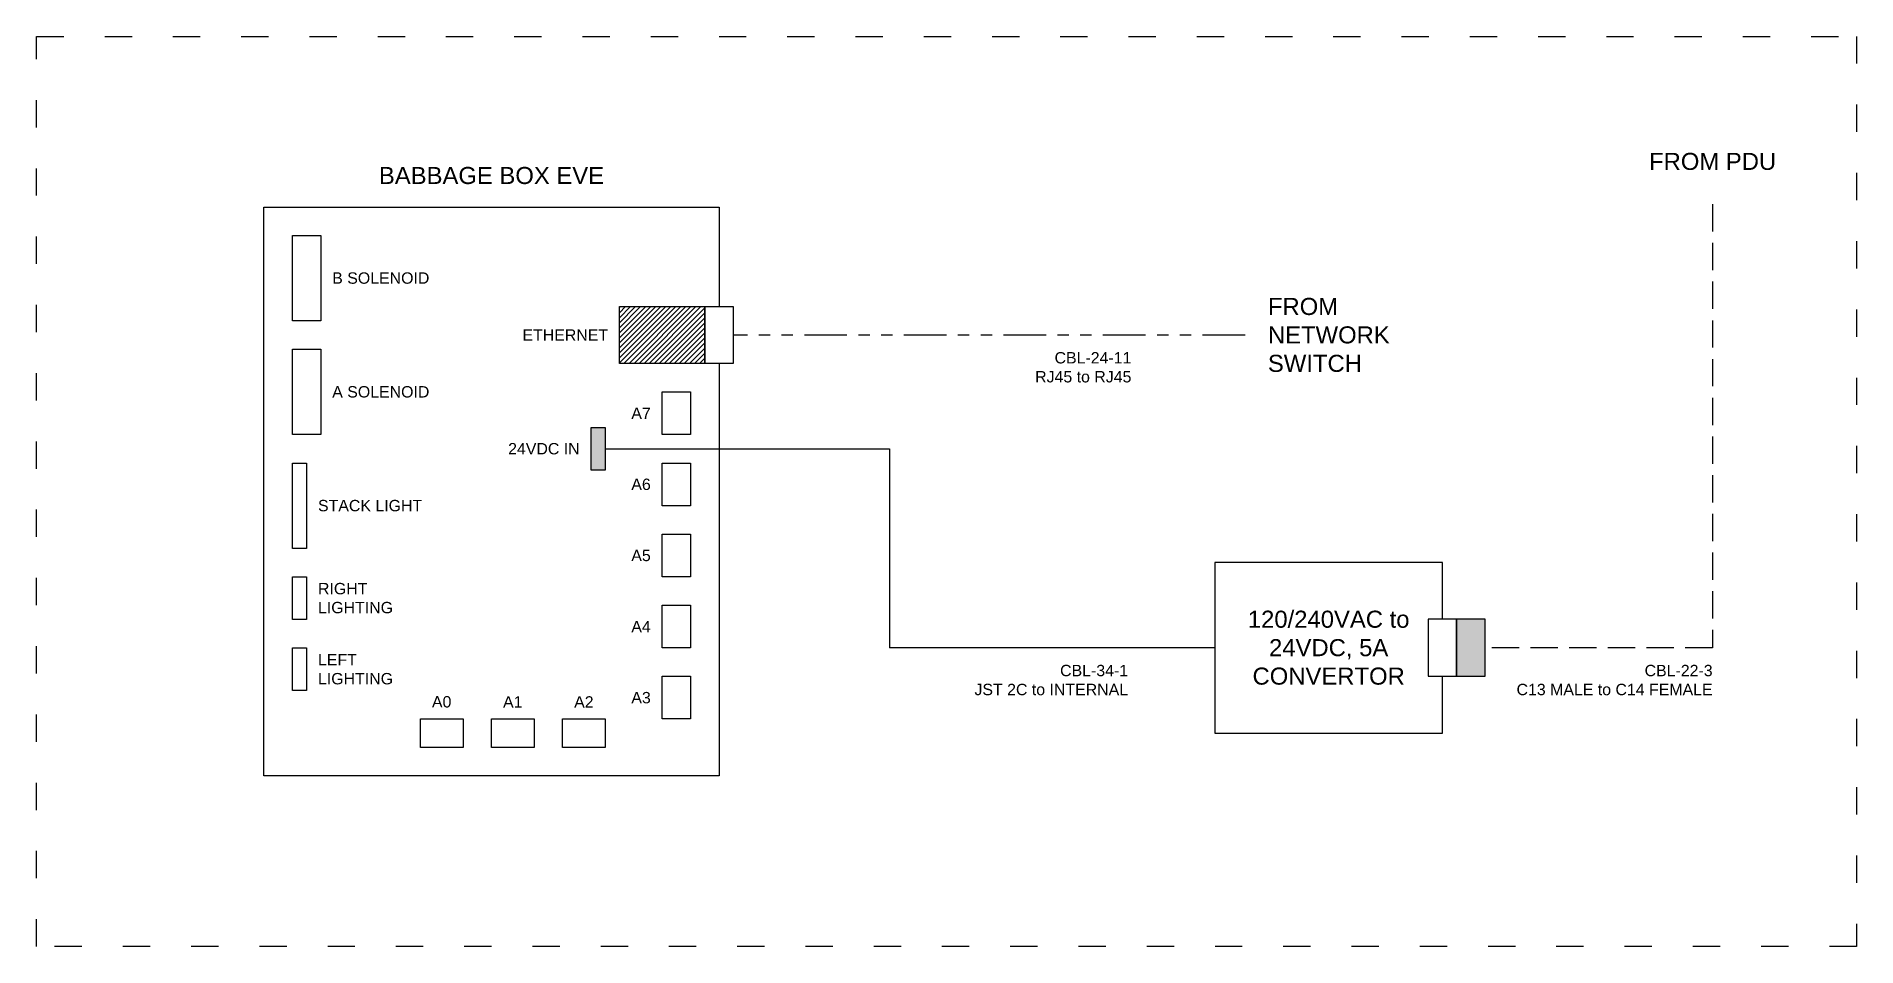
# Model space of a CAD drawing. Header units: inches. Extents: x -10 to 146, y 20 to 28.
# Drawn here: x 70.14 to 86.14, y 19.62 to 27.62 of the extents above; entities that cross this region are included whole.
import ezdxf

# ---------------------------------------------------------------- set-up
doc = ezdxf.new("R2010")
doc.units = ezdxf.units.IN
doc.header["$MEASUREMENT"] = 0
for name, pattern in [('ACAD_ISO02W100', [15, 12, -3]), ('ACAD_ISO03W100', [30, 12, -18]), ('PHANTOM', [2.5, 1.25, -0.25, 0.25, -0.25, 0.25, -0.25])]:
    doc.linetypes.add(name, pattern=pattern)
doc.styles.get("Standard").update_dxf_attribs({"font": 'arial.ttf'})

msp = doc.modelspace()

# ---------------------------------------------------------------- texts
at = {"color": 3}
for s, insert, char_height, width, attachment_point in [('{\\C256;FROM PDU}', (84.879, 26.445), 0.15, 4.46392, 8), ('{\\C256;FROM NETWORK SWITCH}', (80.97, 24.996), 0.15, 1.44525, 4), ('{\\C256;CBL-24-11\\PRJ45 to RJ45 }', (79.77, 24.846), 0.1, 4.46392, 3), ('{\\C256;CBL-34-1\\PJST 2C to INTERNAL}', (79.741, 22.097), 0.1, 4.46392, 3), ('{\\C256;CBL-22-3\\PC13 MALE to C14 FEMALE}', (84.879, 22.097), 0.1, 4.46392, 3)]:
    msp.add_mtext(s, dxfattribs=dict(at, insert=insert, char_height=char_height, width=width, attachment_point=attachment_point))
for s, width, heights, insert, char_height, attachment_point in [('{\\C256;BABBAGE BOX EVE}', 3.7554, [0.155], (74.145, 26.321), 0.15, 8), ('{\\C256;B SOLENOID}', 1.28151, [0], (72.745, 25.496), 0.1, 4), ('{\\C256;ETHERNET}', 0.80609, [0], (75.17, 24.996), 0.1, 6), ('{\\C256;A SOLENOID}', 1.28151, [0], (72.745, 24.496), 0.1, 4), ('{\\C256;A7}', 0.80609, [0], (75.545, 24.308), 0.1, 6), ('{\\C256;24VDC IN}', 0.80609, [0], (74.92, 23.996), 0.1, 6), ('{\\C256;A6}', 0.80609, [0], (75.545, 23.683), 0.1, 6), ('{\\C256;STACK LIGHT}', 0.86744, [0], (72.62, 23.496), 0.1, 4), ('{\\C256;A5}', 0.80609, [0], (75.545, 23.058), 0.1, 6), ('{\\C256;RIGHT LIGHTING}', 0.97479, [0], (72.62, 22.683), 0.1, 4), ('{\\C256;120/240VAC to 24VDC, 5A CONVERTOR}', 1.91361, [0], (81.504, 22.247), 0.15, 5), ('{\\C256;A4}', 0.80609, [0], (75.545, 22.433), 0.1, 6), ('{\\C256;LEFT LIGHTING}', 0.80609, [0], (72.62, 22.058), 0.1, 4), ('{\\C256;A0}', 0.80609, [0], (73.707, 21.721), 0.1, 8), ('{\\C256;A1}', 0.80609, [0], (74.332, 21.721), 0.1, 8), ('{\\C256;A2}', 0.80609, [0], (74.957, 21.721), 0.1, 8), ('{\\C256;A3}', 0.80609, [0], (75.545, 21.808), 0.1, 6)]:
    msp.add_mtext_dynamic_manual_height_columns(s, width=width, gutter_width=1, heights=heights, dxfattribs=dict(at, insert=insert, char_height=char_height, attachment_point=attachment_point))

# ---------------------------------------------------------------- hatches: boundary and pattern name
h = msp.add_hatch()
h.set_pattern_fill('ANSI31', color=5, scale=0.25)
h.set_pattern_definition([(45, (63.625, 0.996257), (-0.022097087, 0.022097087), [])])
h.paths.add_polyline_path([(75.27, 24.746), (76.02, 24.746), (76.02, 25.246), (75.27, 25.246)])
h = msp.add_hatch(color=3)
h.dxf.hatch_style = 1
h.paths.add_polyline_path([(75.145, 24.183), (75.02, 24.183), (75.02, 23.808), (75.145, 23.808)])
h = msp.add_hatch(color=1)
h.dxf.hatch_style = 1
h.paths.add_polyline_path([(82.879, 22.497), (82.629, 22.497), (82.629, 21.997), (82.879, 21.997)])

# ---------------------------------------------------------------- linework, layer by layer
at = {"color": 1, "linetype": 'ACAD_ISO02W100', "ltscale": 0.02}
for p, q in [((84.879, 26.145), (84.879, 22.247)), ((84.879, 22.247), (82.879, 22.247))]:
    msp.add_line(p, q, dxfattribs=at)
at = {"color": 5, "linetype": 'PHANTOM', "ltscale": 0.3}
msp.add_line((80.77, 24.996), (76.27, 24.996), dxfattribs=at)
at = {"color": 3}
for p, q in [((75.145, 23.996), (77.645, 23.996)), ((77.645, 23.996), (77.645, 22.246)), ((80.504, 22.247), (77.645, 22.247))]:
    msp.add_line(p, q, dxfattribs=at)
at = {"linetype": 'ACAD_ISO03W100', "ltscale": 0.02}
msp.add_lwpolyline([(70.145, 27.621), (86.145, 27.621), (86.145, 19.621), (70.145, 19.621)], close=True, dxfattribs=at)
for points in [[(76.145, 24.746), (76.145, 21.121), (72.145, 21.121), (72.145, 26.121), (76.145, 26.121), (76.145, 25.246)], [(82.504, 22.497), (82.504, 22.997), (80.504, 22.997), (80.504, 21.497), (82.504, 21.497), (82.504, 21.997)]]:
    msp.add_lwpolyline(points)
for points in [[(72.395, 25.871), (72.645, 25.871), (72.645, 25.121), (72.395, 25.121)], [(76.02, 24.746), (75.27, 24.746), (75.27, 25.246), (76.02, 25.246)], [(72.395, 24.871), (72.645, 24.871), (72.645, 24.121), (72.395, 24.121)], [(75.895, 24.121), (75.645, 24.121), (75.645, 24.496), (75.895, 24.496)], [(75.02, 24.183), (75.145, 24.183), (75.145, 23.808), (75.02, 23.808)], [(72.395, 23.871), (72.52, 23.871), (72.52, 23.121), (72.395, 23.121)], [(75.895, 23.496), (75.645, 23.496), (75.645, 23.871), (75.895, 23.871)], [(75.895, 22.871), (75.645, 22.871), (75.645, 23.246), (75.895, 23.246)], [(72.395, 22.871), (72.52, 22.871), (72.52, 22.496), (72.395, 22.496)], [(75.895, 22.246), (75.645, 22.246), (75.645, 22.621), (75.895, 22.621)], [(72.395, 22.246), (72.52, 22.246), (72.52, 21.871), (72.395, 21.871)], [(75.895, 21.621), (75.645, 21.621), (75.645, 21.996), (75.895, 21.996)], [(73.52, 21.371), (73.52, 21.621), (73.895, 21.621), (73.895, 21.371)], [(74.145, 21.371), (74.145, 21.621), (74.52, 21.621), (74.52, 21.371)], [(74.77, 21.371), (74.77, 21.621), (75.145, 21.621), (75.145, 21.371)]]:
    msp.add_lwpolyline(points, close=True)
at = {"color": 5}
msp.add_lwpolyline([(76.02, 25.246), (76.27, 25.246), (76.27, 24.746), (76.02, 24.746)], close=True, dxfattribs=at)
at = {"color": 1}
for points in [[(82.629, 22.497), (82.379, 22.497), (82.379, 21.997), (82.629, 21.997)], [(82.879, 22.497), (82.629, 22.497), (82.629, 21.997), (82.879, 21.997)]]:
    msp.add_lwpolyline(points, close=True, dxfattribs=at)

msp.set_redraw_order([(e.dxf.handle, doc.entitydb.next_handle()) for e in msp.query("TEXT MTEXT ATTDEF DIMENSION ARC_DIMENSION")])  # texts and dimensions are drawn at this point

doc.saveas('drawing.dxf')
